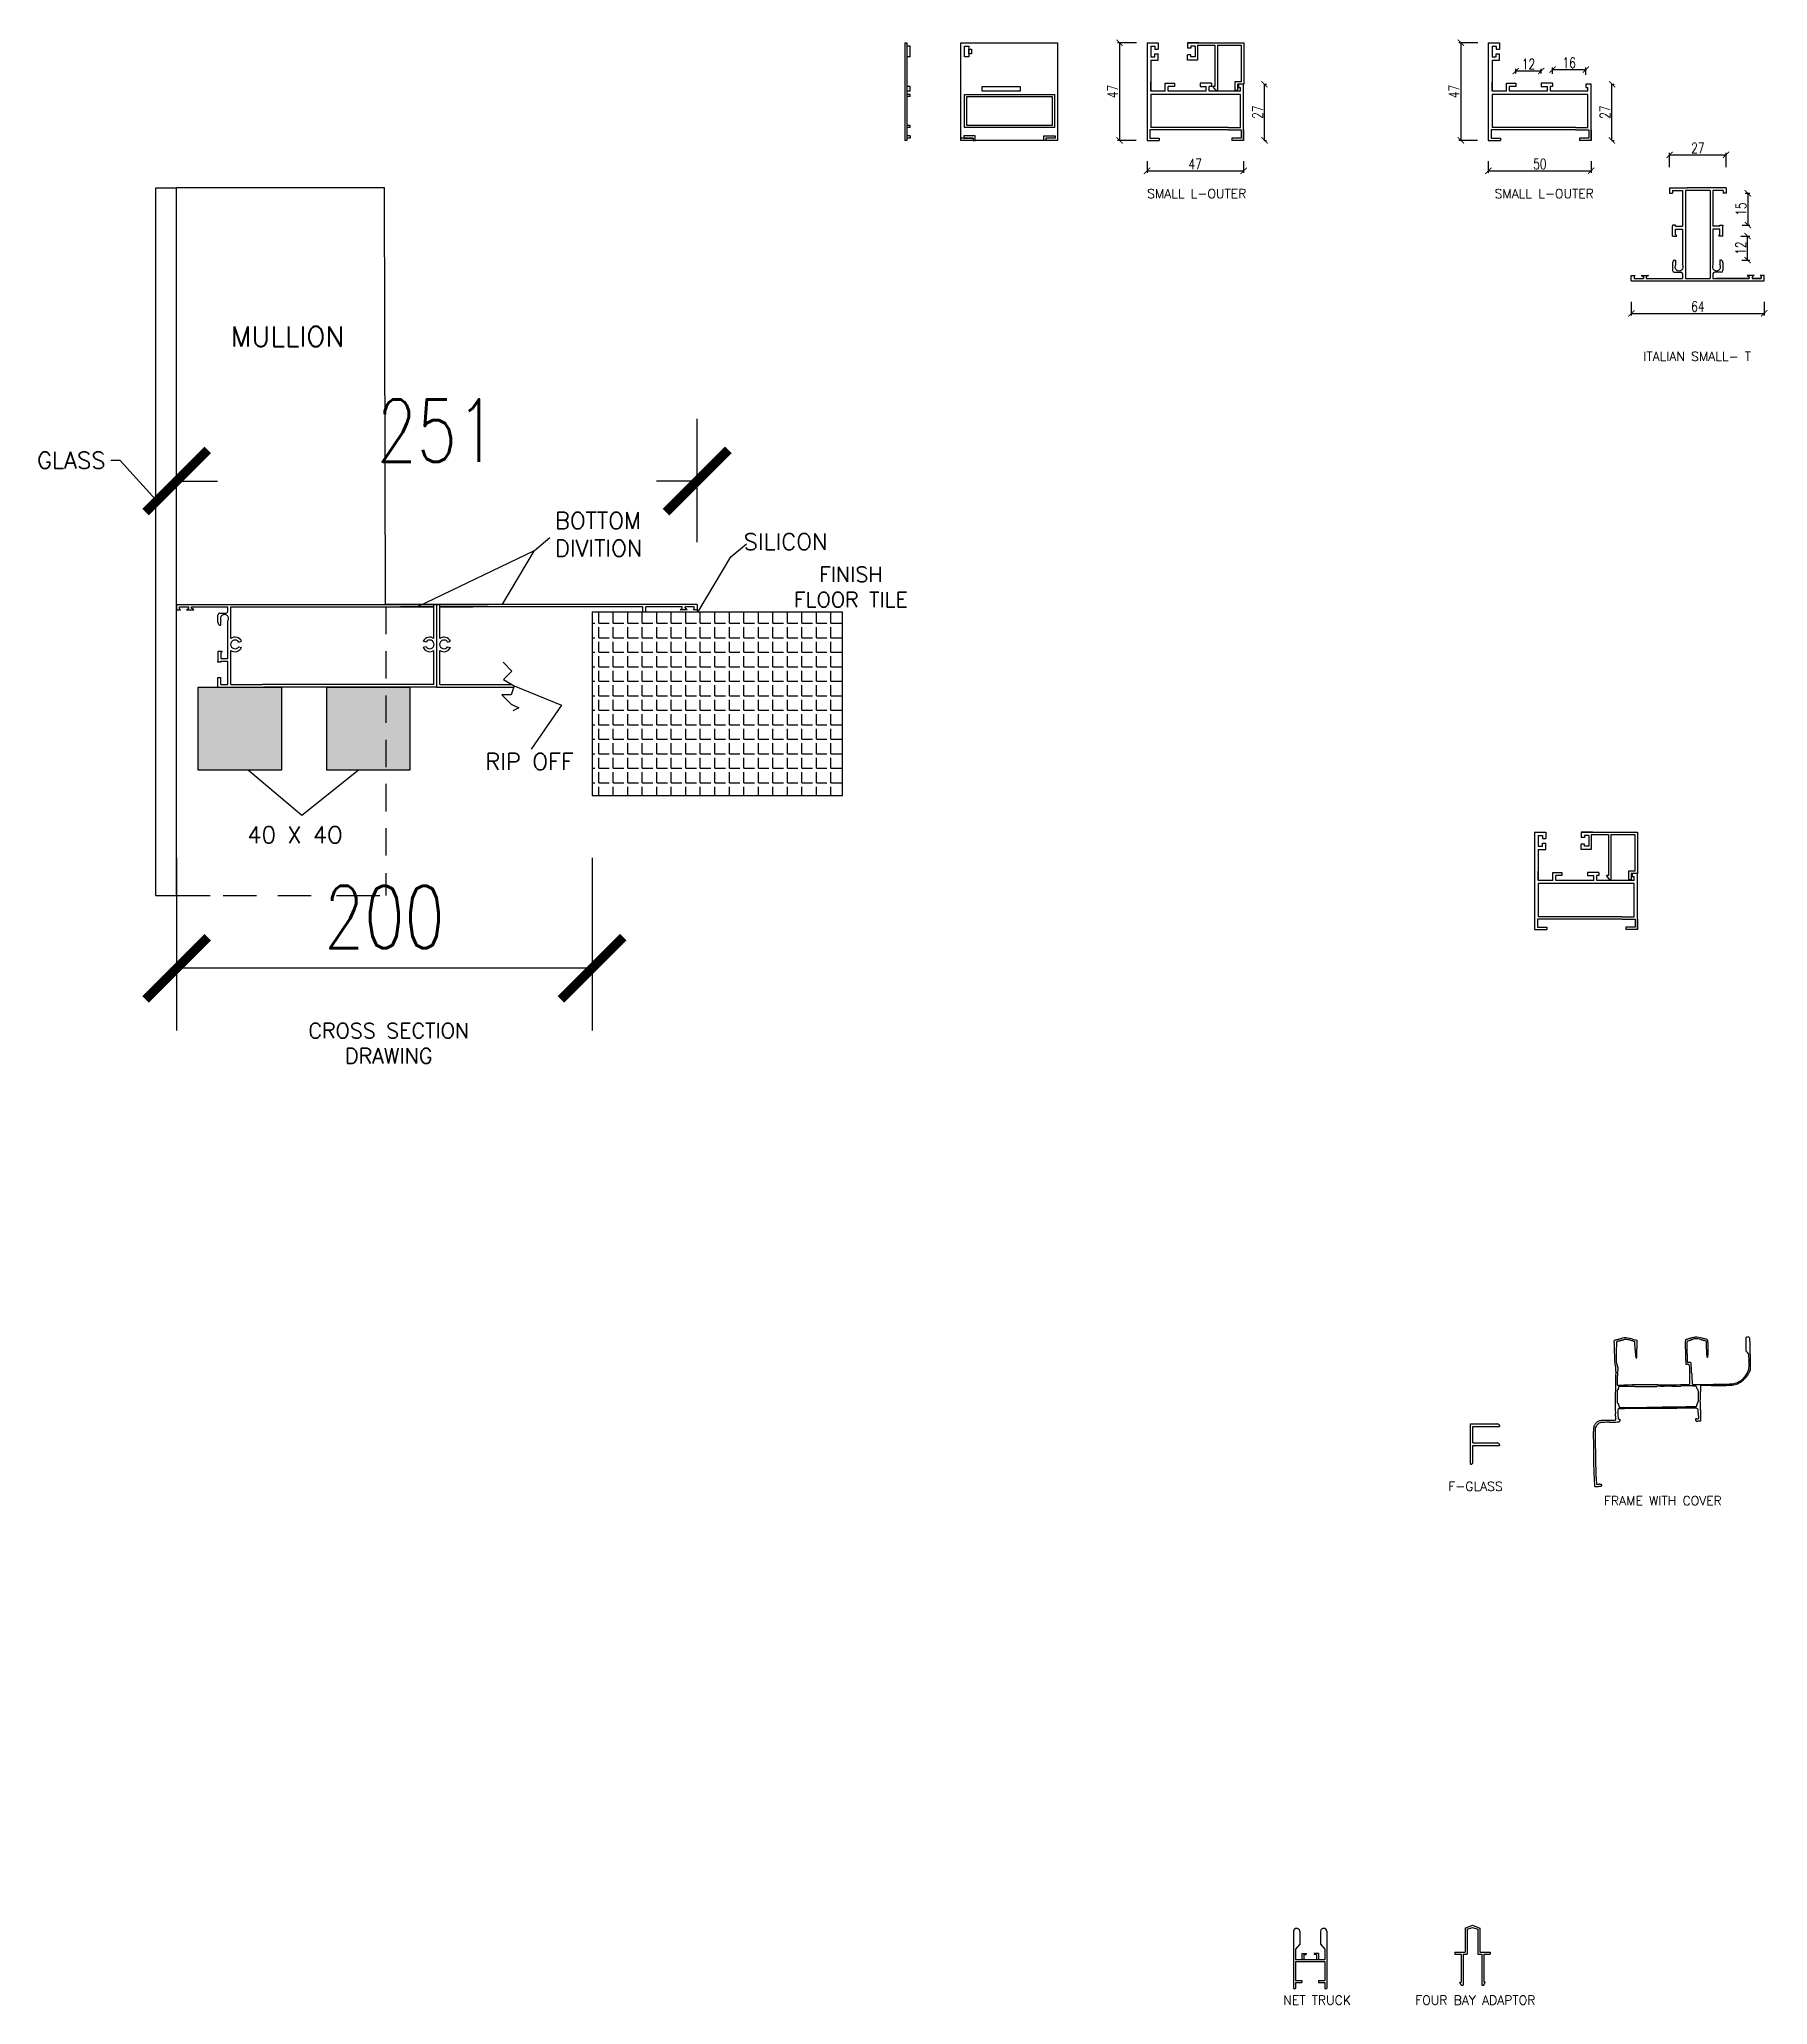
# Model space of a CAD drawing. Header units: millimetres. Extents: x -27371 to -844, y 11365 to 35579.
# Drawn here: x -4712 to -3880, y 13877 to 14824 of the extents above; entities that cross this region are included whole.
import ezdxf

# ---------------------------------------------------------------- set-up
doc = ezdxf.new("R2010")
doc.units = ezdxf.units.MM
doc.layers.get('Defpoints').update_dxf_attribs({"color": 140})
doc.styles.add('Annotative', font='romans.shx')
doc.styles.add('Arch-Dim', font='romans.shx', dxfattribs={"width": 0.75})
doc.dimstyles.new('Annotative-UK', dxfattribs={"dimscale": 0, "dimtxt": 2.5, "dimasz": 1.5, "dimexe": 1.5, "dimexo": 1.5, "dimgap": 0.8, "dimtad": 1, "dimdec": 0, "dimdsep": 46, "dimtxsty": 'Arch-Dim', "dimblk": 'ARCHTICK', "dimcen": 2.5, "dimadec": 1, "dimazin": 2, "dimtfac": 1, "dimtdec": 0, "dimtix": 1, "dimtmove": 2, "dimatfit": 3, "dimfxl": 1, "dimtolj": 1, "dimtzin": 0, "dimarcsym": 0})
pattern_1 = [(0, (0, 0), (0, 6.985), [5.08, -1.905]), (90, (0, 0), (-6.985, 4e-16), [5.08, -1.905])]

msp = doc.modelspace()

# ---------------------------------------------------------------- texts
at = {"attachment_point": 1, "style": 'Annotative'}
for s, insert, char_height, width in [('\\pxqc;SMALL L-OUTER', (-4192.49, 14751.89), 4.3687, 75.8459), ('\\pxqc;SMALL L-OUTER', (-4025.18, 14751.89), 4.3687, 75.8459), ('MULLION', (-4619.66, 14685.76), 9.661, 26.8254), ('ITALIAN SMALL- T', (-3939.54, 14673.5), 4.3687, 72.623), ('GLASS', (-4712.84, 14625.27), 7.995, 22.1991), ('BOTTOM DIVITION', (-4463.55, 14596.21), 7.9948, 11.1331), ('SILICON', (-4372.71, 14586.08), 7.995, 11.1331), ('\\pxqc;FINISH FLOOR TILE', (-4356.67, 14569.96), 7.2852, 71.193), ('RIP OFF', (-4497.04, 14480.16), 7.995, 49.1997), ('40 X 4O', (-4611.62, 14444.87), 7.995, 66.1539), ('\\pxqc;CROSS SECTION DRAWING', (-4589.7, 14350.2), 7.2852, 92.3195), ('F-GLASS', (-4033.5, 14129.29), 4.369, 80.0299), ('FRAME WITH COVER', (-3958.49, 14122.32), 4.3687, 80.0299), ('NET TRUCK', (-4112.88, 13881.77), 4.369, 80.0299), ('FOUR BAY ADAPTOR', (-4049.38, 13881.77), 4.3687, 80.0299)]:
    msp.add_mtext(s, dxfattribs=dict(at, insert=insert, char_height=char_height, width=width))

# ---------------------------------------------------------------- blocks, each defined once
blk = doc.blocks.new('_ArchTick')
at = {"color": 0, "linetype": 'ByBlock', "const_width": 0.15}
blk.add_lwpolyline([(-0.5, -0.5), (0.5, 0.5)], dxfattribs=at)
blk = doc.blocks.new('*D7')
at = {"color": 0, "lineweight": -2, "transparency": 16777216}
for p, q in [((-4645.69, 14429.79), (-4645.69, 14346.58)), ((-4445.69, 14429.79), (-4445.69, 14346.58)), ((-4445.69, 14376.58), (-4645.69, 14376.58))]:
    blk.add_line(p, q, dxfattribs=at)
at = {"layer": 'Defpoints', "color": 0, "transparency": 16777216}
for p in [(-4645.69, 14459.79), (-4445.69, 14459.79), (-4645.69, 14376.58)]:
    blk.add_point(p, dxfattribs=at)
at = {"color": 0, "lineweight": -2, "transparency": 16777216, "xscale": 30, "yscale": 30, "zscale": 30, "rotation": 180}
blk.add_blockref('_ArchTick', (-4645.69, 14376.58), dxfattribs=at)
at = {"color": 0, "lineweight": -2, "transparency": 16777216, "xscale": 30, "yscale": 30, "zscale": 30}
blk.add_blockref('_ArchTick', (-4445.69, 14376.58), dxfattribs=at)
at = {"color": 0, "transparency": 16777216, "insert": (-4545.69, 14401.27), "char_height": 30, "attachment_point": 5, "style": 'Arch-Dim'}
blk.add_mtext('\\A1;200', dxfattribs=at)
blk = doc.blocks.new('*D8')
at = {"color": 0, "lineweight": -2, "transparency": 16777216}
for p, q in [((-4645.69, 14581.87), (-4645.69, 14641.29)), ((-4395.09, 14581.87), (-4395.09, 14641.29)), ((-4645.69, 14611.29), (-4626.1, 14611.29)), ((-4395.09, 14611.29), (-4414.67, 14611.29))]:
    blk.add_line(p, q, dxfattribs=at)
at = {"layer": 'Defpoints', "color": 0, "transparency": 16777216}
for p in [(-4645.69, 14611.29), (-4645.69, 14551.87), (-4395.09, 14551.87)]:
    blk.add_point(p, dxfattribs=at)
at = {"color": 0, "lineweight": -2, "transparency": 16777216, "xscale": 30, "yscale": 30, "zscale": 30, "rotation": 180}
blk.add_blockref('_ArchTick', (-4645.69, 14611.29), dxfattribs=at)
at = {"color": 0, "lineweight": -2, "transparency": 16777216, "xscale": 30, "yscale": 30, "zscale": 30}
blk.add_blockref('_ArchTick', (-4395.09, 14611.29), dxfattribs=at)
at = {"color": 0, "transparency": 16777216, "insert": (-4520.39, 14635.59), "char_height": 30, "attachment_point": 5, "style": 'Arch-Dim'}
blk.add_mtext('\\A1;251', dxfattribs=at)
blk = doc.blocks.new('*D89')
at = {"color": 0, "lineweight": -2, "ltscale": 1.3, "transparency": 16777216}
for p, q in [((-4183.58, 14822.38), (-4192.7, 14822.38)), ((-4191.7, 14822.38), (-4191.7, 14775.38)), ((-4183.75, 14775.38), (-4192.7, 14775.38))]:
    blk.add_line(p, q, dxfattribs=at)
at = {"layer": 'Defpoints', "color": 0, "ltscale": 1.3, "transparency": 16777216}
for p in [(-4173.58, 14822.38), (-4191.7, 14775.38), (-4173.75, 14775.38)]:
    blk.add_point(p, dxfattribs=at)
at = {"color": 0, "lineweight": -2, "ltscale": 1.3, "transparency": 16777216, "xscale": 3, "yscale": 3, "zscale": 3}
for p, rotation in [((-4191.7, 14822.38), 90), ((-4191.7, 14775.38), 270)]:
    blk.add_blockref('_ArchTick', p, dxfattribs=dict(at, rotation=rotation))
at = {"color": 0, "ltscale": 1.3, "transparency": 16777216, "insert": (-4195, 14798.88), "char_height": 5, "attachment_point": 5, "rotation": 90, "style": 'Arch-Dim'}
blk.add_mtext('\\A1;47', dxfattribs=at)
blk = doc.blocks.new('*D90')
at = {"color": 0, "lineweight": -2, "ltscale": 1.3, "transparency": 16777216}
for p, q in [((-4121.94, 14802.38), (-4120.94, 14802.38)), ((-4121.94, 14775.38), (-4121.94, 14802.38)), ((-4121.94, 14775.38), (-4120.94, 14775.38))]:
    blk.add_line(p, q, dxfattribs=at)
at = {"layer": 'Defpoints', "color": 0, "ltscale": 1.3, "transparency": 16777216}
for p in [(-4131.94, 14802.38), (-4121.94, 14802.38), (-4131.94, 14775.38)]:
    blk.add_point(p, dxfattribs=at)
at = {"color": 0, "lineweight": -2, "ltscale": 1.3, "transparency": 16777216, "xscale": 3, "yscale": 3, "zscale": 3}
for p, rotation in [((-4121.94, 14802.38), 90), ((-4121.94, 14775.38), 270)]:
    blk.add_blockref('_ArchTick', p, dxfattribs=dict(at, rotation=rotation))
at = {"color": 0, "ltscale": 1.3, "transparency": 16777216, "insert": (-4125.24, 14788.88), "char_height": 5, "attachment_point": 5, "rotation": 90, "style": 'Arch-Dim'}
blk.add_mtext('\\A1;27', dxfattribs=at)
blk = doc.blocks.new('*D88')
at = {"color": 0, "lineweight": -2, "ltscale": 1.3, "transparency": 16777216}
for p, q in [((-4178.49, 14765.38), (-4178.49, 14759.69)), ((-4178.49, 14760.69), (-4131.99, 14760.69)), ((-4131.99, 14765.38), (-4131.99, 14759.69))]:
    blk.add_line(p, q, dxfattribs=at)
at = {"layer": 'Defpoints', "color": 0, "ltscale": 1.3, "transparency": 16777216}
for p in [(-4178.49, 14775.38), (-4131.99, 14775.38), (-4131.99, 14760.69)]:
    blk.add_point(p, dxfattribs=at)
at = {"color": 0, "lineweight": -2, "ltscale": 1.3, "transparency": 16777216, "xscale": 3, "yscale": 3, "zscale": 3, "rotation": 180}
blk.add_blockref('_ArchTick', (-4178.49, 14760.69), dxfattribs=at)
at = {"color": 0, "lineweight": -2, "ltscale": 1.3, "transparency": 16777216, "xscale": 3, "yscale": 3, "zscale": 3}
blk.add_blockref('_ArchTick', (-4131.99, 14760.69), dxfattribs=at)
at = {"color": 0, "ltscale": 1.3, "transparency": 16777216, "insert": (-4155.24, 14763.99), "char_height": 5, "attachment_point": 5, "style": 'Arch-Dim'}
blk.add_mtext('\\A1;47', dxfattribs=at)
blk = doc.blocks.new('BEADING')
at = {"color": 5}
for p, q in [((-22.8, 23), (4.2, 23)), ((-17.4, 23), (-22.8, 23)), ((-22.8, 23), (-22.8, 20.4)), ((-21.2, 20.4), (-22.8, 20.4)), ((-19.2, 21.4), (-21.2, 21.4)), ((-21.2, 21.4), (-21.2, 20.4)), ((-19.2, 21.4), (-19.2, 16.16)), ((-19.2, 21.4), (-19.2, 16.16)), ((-18, 21.8), (-9.7, 21.8)), ((-18, 21.8), (-18, 14.56)), ((-9.7, 21.8), (-9.7, 2)), ((-8.5, 21.8), (3, 21.8)), ((-8.5, 21.8), (-8.5, 0)), ((3, 21.8), (3, 4.2)), ((4.2, 23), (4.2, 3)), ((-21.2, 17.16), (-22.8, 17.16)), ((-22.8, 14.56), (-22.8, 17.16)), ((-18, 14.56), (-22.8, 14.56)), ((-21.2, 16.16), (-21.2, 17.16)), ((-19.2, 16.16), (-21.2, 16.16)), ((-9.7, 2), (-10.7, 2)), ((-9.1, 0), (-10.7, 2)), ((-8.5, 0), (-9.1, 0)), ((3, 4.2), (0, 4.2)), ((0, 4.2), (0, 0)), ((1.2, 0), (0, 0)), ((4.2, 3), (1.2, 3)), ((1.2, 3), (1.2, 0))]:
    blk.add_line(p, q, dxfattribs=at)
blk = doc.blocks.new('*D79')
at = {"color": 0, "lineweight": -2, "ltscale": 1.3, "transparency": 16777216}
for p, q in [((-4019.27, 14822.38), (-4028.39, 14822.38)), ((-4027.39, 14822.38), (-4027.39, 14775.38)), ((-4019.44, 14775.38), (-4028.39, 14775.38))]:
    blk.add_line(p, q, dxfattribs=at)
at = {"layer": 'Defpoints', "color": 0, "ltscale": 1.3, "transparency": 16777216}
for p in [(-4009.27, 14822.38), (-4027.39, 14775.38), (-4009.44, 14775.38)]:
    blk.add_point(p, dxfattribs=at)
at = {"color": 0, "lineweight": -2, "ltscale": 1.3, "transparency": 16777216, "xscale": 3, "yscale": 3, "zscale": 3}
for p, rotation in [((-4027.39, 14822.38), 90), ((-4027.39, 14775.38), 270)]:
    blk.add_blockref('_ArchTick', p, dxfattribs=dict(at, rotation=rotation))
at = {"color": 0, "ltscale": 1.3, "transparency": 16777216, "insert": (-4030.69, 14798.88), "char_height": 5, "attachment_point": 5, "rotation": 90, "style": 'Arch-Dim'}
blk.add_mtext('\\A1;47', dxfattribs=at)
blk = doc.blocks.new('*D80')
at = {"color": 0, "lineweight": -2, "ltscale": 1.3, "transparency": 16777216}
for p, q in [((-3954.63, 14802.38), (-3953.63, 14802.38)), ((-3954.63, 14775.38), (-3954.63, 14802.38)), ((-3954.63, 14775.38), (-3953.63, 14775.38))]:
    blk.add_line(p, q, dxfattribs=at)
at = {"layer": 'Defpoints', "color": 0, "ltscale": 1.3, "transparency": 16777216}
for p in [(-3964.63, 14802.38), (-3954.63, 14802.38), (-3964.63, 14775.38)]:
    blk.add_point(p, dxfattribs=at)
at = {"color": 0, "lineweight": -2, "ltscale": 1.3, "transparency": 16777216, "xscale": 3, "yscale": 3, "zscale": 3}
for p, rotation in [((-3954.63, 14802.38), 90), ((-3954.63, 14775.38), 270)]:
    blk.add_blockref('_ArchTick', p, dxfattribs=dict(at, rotation=rotation))
at = {"color": 0, "ltscale": 1.3, "transparency": 16777216, "insert": (-3957.93, 14788.88), "char_height": 5, "attachment_point": 5, "rotation": 90, "style": 'Arch-Dim'}
blk.add_mtext('\\A1;27', dxfattribs=at)
blk = doc.blocks.new('*D81')
at = {"color": 0, "lineweight": -2, "ltscale": 1.3, "transparency": 16777216}
for p, q in [((-4014.19, 14765.38), (-4014.19, 14759.69)), ((-4014.19, 14760.69), (-3964.69, 14760.69)), ((-3964.69, 14765.38), (-3964.69, 14759.69))]:
    blk.add_line(p, q, dxfattribs=at)
at = {"layer": 'Defpoints', "color": 0, "ltscale": 1.3, "transparency": 16777216}
for p in [(-4014.19, 14775.38), (-3964.69, 14775.38), (-3964.69, 14760.69)]:
    blk.add_point(p, dxfattribs=at)
at = {"color": 0, "lineweight": -2, "ltscale": 1.3, "transparency": 16777216, "xscale": 3, "yscale": 3, "zscale": 3, "rotation": 180}
blk.add_blockref('_ArchTick', (-4014.19, 14760.69), dxfattribs=at)
at = {"color": 0, "lineweight": -2, "ltscale": 1.3, "transparency": 16777216, "xscale": 3, "yscale": 3, "zscale": 3}
blk.add_blockref('_ArchTick', (-3964.69, 14760.69), dxfattribs=at)
at = {"color": 0, "ltscale": 1.3, "transparency": 16777216, "insert": (-3989.44, 14763.99), "char_height": 5, "attachment_point": 5, "style": 'Arch-Dim'}
blk.add_mtext('\\A1;50', dxfattribs=at)
blk = doc.blocks.new('*D82')
at = {"color": 0, "lineweight": -2, "ltscale": 1.3, "transparency": 16777216}
for p, q in [((-3945.33, 14697.67), (-3945.33, 14691.03)), ((-3945.33, 14692.03), (-3881.33, 14692.03)), ((-3881.33, 14697.67), (-3881.33, 14691.03))]:
    blk.add_line(p, q, dxfattribs=at)
at = {"layer": 'Defpoints', "color": 0, "ltscale": 1.3, "transparency": 16777216}
for p in [(-3945.33, 14707.67), (-3881.33, 14707.67), (-3881.33, 14692.03)]:
    blk.add_point(p, dxfattribs=at)
at = {"color": 0, "lineweight": -2, "ltscale": 1.3, "transparency": 16777216, "xscale": 3, "yscale": 3, "zscale": 3, "rotation": 180}
blk.add_blockref('_ArchTick', (-3945.33, 14692.03), dxfattribs=at)
at = {"color": 0, "lineweight": -2, "ltscale": 1.3, "transparency": 16777216, "xscale": 3, "yscale": 3, "zscale": 3}
blk.add_blockref('_ArchTick', (-3881.33, 14692.03), dxfattribs=at)
at = {"color": 0, "ltscale": 1.3, "transparency": 16777216, "insert": (-3913.33, 14695.33), "char_height": 5, "attachment_point": 5, "style": 'Arch-Dim'}
blk.add_mtext('\\A1;64', dxfattribs=at)
blk = doc.blocks.new('*D83')
at = {"color": 0, "lineweight": -2, "ltscale": 1.3, "transparency": 16777216}
for p, q in [((-3926.93, 14762.47), (-3926.93, 14769.39)), ((-3926.93, 14768.39), (-3899.73, 14768.39)), ((-3899.73, 14762.47), (-3899.73, 14769.39))]:
    blk.add_line(p, q, dxfattribs=at)
at = {"layer": 'Defpoints', "color": 0, "ltscale": 1.3, "transparency": 16777216}
for p in [(-3899.73, 14768.39), (-3926.93, 14752.47), (-3899.73, 14752.47)]:
    blk.add_point(p, dxfattribs=at)
at = {"color": 0, "lineweight": -2, "ltscale": 1.3, "transparency": 16777216, "xscale": 3, "yscale": 3, "zscale": 3, "rotation": 180}
blk.add_blockref('_ArchTick', (-3926.93, 14768.39), dxfattribs=at)
at = {"color": 0, "lineweight": -2, "ltscale": 1.3, "transparency": 16777216, "xscale": 3, "yscale": 3, "zscale": 3}
blk.add_blockref('_ArchTick', (-3899.73, 14768.39), dxfattribs=at)
at = {"color": 0, "ltscale": 1.3, "transparency": 16777216, "insert": (-3913.33, 14771.69), "char_height": 5, "attachment_point": 5, "style": 'Arch-Dim'}
blk.add_mtext('\\A1;27', dxfattribs=at)
blk = doc.blocks.new('*D84')
at = {"color": 0, "lineweight": -2, "ltscale": 1.3, "transparency": 16777216}
for p, q in [((-4000.97, 14807.52), (-4000.97, 14809.79)), ((-4000.97, 14808.79), (-3988.67, 14808.79)), ((-3988.67, 14807.52), (-3988.67, 14809.79))]:
    blk.add_line(p, q, dxfattribs=at)
at = {"layer": 'Defpoints', "color": 0, "ltscale": 1.3, "transparency": 16777216}
for p in [(-3988.67, 14808.79), (-4000.97, 14797.52), (-3988.67, 14797.52)]:
    blk.add_point(p, dxfattribs=at)
at = {"color": 0, "lineweight": -2, "ltscale": 1.3, "transparency": 16777216, "xscale": 3, "yscale": 3, "zscale": 3, "rotation": 180}
blk.add_blockref('_ArchTick', (-4000.97, 14808.79), dxfattribs=at)
at = {"color": 0, "lineweight": -2, "ltscale": 1.3, "transparency": 16777216, "xscale": 3, "yscale": 3, "zscale": 3}
blk.add_blockref('_ArchTick', (-3988.67, 14808.79), dxfattribs=at)
at = {"color": 0, "ltscale": 1.3, "transparency": 16777216, "insert": (-3994.82, 14812.09), "char_height": 5, "attachment_point": 5, "style": 'Arch-Dim'}
blk.add_mtext('\\A1;12', dxfattribs=at)
blk = doc.blocks.new('*D85')
at = {"color": 0, "lineweight": -2, "ltscale": 1.3, "transparency": 16777216}
for p, q in [((-3892.63, 14729.27), (-3888.34, 14729.27)), ((-3889.34, 14717.67), (-3889.34, 14729.27)), ((-3892.09, 14717.67), (-3888.34, 14717.67))]:
    blk.add_line(p, q, dxfattribs=at)
at = {"layer": 'Defpoints', "color": 0, "ltscale": 1.3, "transparency": 16777216}
for p in [(-3902.63, 14729.27), (-3889.34, 14729.27), (-3902.09, 14717.67)]:
    blk.add_point(p, dxfattribs=at)
at = {"color": 0, "lineweight": -2, "ltscale": 1.3, "transparency": 16777216, "xscale": 3, "yscale": 3, "zscale": 3}
for p, rotation in [((-3889.34, 14729.27), 90), ((-3889.34, 14717.67), 270)]:
    blk.add_blockref('_ArchTick', p, dxfattribs=dict(at, rotation=rotation))
at = {"color": 0, "ltscale": 1.3, "transparency": 16777216, "insert": (-3892.64, 14723.47), "char_height": 5, "attachment_point": 5, "rotation": 90, "style": 'Arch-Dim'}
blk.add_mtext('\\A1;12', dxfattribs=at)
blk = doc.blocks.new('*D86')
at = {"color": 0, "lineweight": -2, "ltscale": 1.3, "transparency": 16777216}
for p, q in [((-3983.21, 14807.42), (-3983.21, 14810.42)), ((-3983.21, 14809.42), (-3967.15, 14809.42)), ((-3967.15, 14806.92), (-3967.15, 14810.42))]:
    blk.add_line(p, q, dxfattribs=at)
at = {"layer": 'Defpoints', "color": 0, "ltscale": 1.3, "transparency": 16777216}
for p in [(-3967.15, 14809.42), (-3983.21, 14797.42), (-3967.15, 14796.92)]:
    blk.add_point(p, dxfattribs=at)
at = {"color": 0, "lineweight": -2, "ltscale": 1.3, "transparency": 16777216, "xscale": 3, "yscale": 3, "zscale": 3, "rotation": 180}
blk.add_blockref('_ArchTick', (-3983.21, 14809.42), dxfattribs=at)
at = {"color": 0, "lineweight": -2, "ltscale": 1.3, "transparency": 16777216, "xscale": 3, "yscale": 3, "zscale": 3}
blk.add_blockref('_ArchTick', (-3967.15, 14809.42), dxfattribs=at)
at = {"color": 0, "ltscale": 1.3, "transparency": 16777216, "insert": (-3975.18, 14812.72), "char_height": 5, "attachment_point": 5, "style": 'Arch-Dim'}
blk.add_mtext('\\A1;16', dxfattribs=at)
blk = doc.blocks.new('*D87')
at = {"color": 0, "lineweight": -2, "ltscale": 1.3, "transparency": 16777216}
for p, q in [((-3890.44, 14749.87), (-3888.19, 14749.87)), ((-3889.19, 14749.87), (-3889.19, 14734.57)), ((-3891.94, 14734.57), (-3888.19, 14734.57))]:
    blk.add_line(p, q, dxfattribs=at)
at = {"layer": 'Defpoints', "color": 0, "ltscale": 1.3, "transparency": 16777216}
for p in [(-3900.44, 14749.87), (-3901.94, 14734.57), (-3889.19, 14734.57)]:
    blk.add_point(p, dxfattribs=at)
at = {"color": 0, "lineweight": -2, "ltscale": 1.3, "transparency": 16777216, "xscale": 3, "yscale": 3, "zscale": 3}
for p, rotation in [((-3889.19, 14749.87), 90), ((-3889.19, 14734.57), 270)]:
    blk.add_blockref('_ArchTick', p, dxfattribs=dict(at, rotation=rotation))
at = {"color": 0, "ltscale": 1.3, "transparency": 16777216, "insert": (-3892.49, 14742.22), "char_height": 5, "attachment_point": 5, "rotation": 90, "style": 'Arch-Dim'}
blk.add_mtext('\\A1;15', dxfattribs=at)

# ---------------------------------------------------------------- dimensions: what is measured, and where the dimension line sits
at = {"ltscale": 1.3}
for base, p1, p2, picture, middle in [((-4191.7, 14775.38), (-4173.58, 14822.38), (-4173.75, 14775.38), '*D89', (-4195, 14798.88)), ((-4027.39, 14775.38), (-4009.27, 14822.38), (-4009.44, 14775.38), '*D79', (-4030.69, 14798.88)), ((-4121.94, 14802.38), (-4131.94, 14775.38), (-4131.94, 14802.38), '*D90', (-4125.24, 14788.88)), ((-3954.63, 14802.38), (-3964.63, 14775.38), (-3964.63, 14802.38), '*D80', (-3957.93, 14788.88)), ((-3889.19, 14734.57), (-3900.44, 14749.87), (-3901.94, 14734.57), '*D87', (-3892.49, 14742.22)), ((-3889.34, 14729.27), (-3902.09, 14717.67), (-3902.63, 14729.27), '*D85', (-3892.64, 14723.47))]:
    dim = msp.add_linear_dim(base=base, p1=p1, p2=p2, angle=90, dimstyle='Annotative-UK', override={"dimtxt": 5, "dimasz": 3, "dimexe": 1, "dimexo": 10, "dimzin": 3}, dxfattribs=at)
    dim.commit()
    dim.dimension.update_dxf_attribs({"geometry": picture, "text_midpoint": middle})
for base, p1, p2, picture, middle in [((-3988.67, 14808.79), (-4000.97, 14797.52), (-3988.67, 14797.52), '*D84', (-3994.82, 14812.09)), ((-3967.15, 14809.42), (-3983.21, 14797.42), (-3967.15, 14796.92), '*D86', (-3975.18, 14812.72)), ((-4131.99293928, 14760.68700266), (-4178.49293928, 14775.38261107), (-4131.99293928, 14775.38261107), '*D88', (-4155.24293928, 14763.98700266)), ((-3964.68501787, 14760.68700266), (-4014.18501787, 14775.38261107), (-3964.68501787, 14775.38261107), '*D81', (-3989.43501787, 14763.98700266)), ((-3899.73, 14768.39), (-3926.93, 14752.47), (-3899.73, 14752.47), '*D83', (-3913.33, 14771.69)), ((-3881.33, 14692.03), (-3945.33, 14707.67), (-3881.33, 14707.67), '*D82', (-3913.33, 14695.33))]:
    dim = msp.add_linear_dim(base=base, p1=p1, p2=p2, dimstyle='Annotative-UK', override={"dimtxt": 5, "dimasz": 3, "dimexe": 1, "dimexo": 10, "dimzin": 3}, dxfattribs=at)
    dim.commit()
    dim.dimension.update_dxf_attribs({"geometry": picture, "text_midpoint": middle})
for base, p1, p2, picture, middle in [((-4645.69, 14611.29), (-4395.09, 14551.87), (-4645.69, 14551.87), '*D8', (-4520.39, 14635.59)), ((-4645.69, 14376.58), (-4445.69, 14459.79), (-4645.69, 14459.79), '*D7', (-4545.69, 14401.27))]:
    dim = msp.add_linear_dim(base=base, p1=p1, p2=p2, dimstyle='Annotative-UK', override={"dimtxt": 0.3, "dimasz": 0.3, "dimexe": 0.3, "dimexo": 0.3, "dimzin": 3})
    dim.commit()
    dim.dimension.update_dxf_attribs({"geometry": picture, "text_midpoint": middle, "dimtype": 160})

# ---------------------------------------------------------------- hatches: boundary and pattern name
h = msp.add_hatch()
h.set_pattern_fill('ANGLE', color=1)
h.set_pattern_definition(pattern_1)
h.paths.add_polyline_path([(-4445.69, 14459.79), (-4325.07, 14459.79), (-4325.07, 14548.25), (-4445.69, 14548.25)])
h = msp.add_hatch()
h.set_pattern_fill('ANGLE', color=1)
h.set_pattern_definition(pattern_1)
h.paths.add_polyline_path([(-4395.09, 14549.27), (-4395.09, 14548.25), (-4394.05, 14548.25)])
h = msp.add_hatch(color=1)
h.dxf.hatch_style = 1
h.paths.add_polyline_path([(-4635.26, 14472.07), (-4595.26, 14472.07), (-4595.26, 14512.07), (-4635.26, 14512.07)])
h.paths.add_polyline_path([(-4573.37, 14472.07), (-4533.37, 14472.07), (-4533.37, 14512.07), (-4573.37, 14512.07)])

# ---------------------------------------------------------------- linework, layer by layer
at = {"ltscale": 1.3}
for p, q in [((-4295.14, 14822.38), (-4295.14, 14775.38)), ((-4295.14, 14822.38), (-4294.14, 14822.38)), ((-4294.14, 14822.38), (-4294.14, 14775.38)), ((-4292.6, 14820.78), (-4294.14, 14820.78)), ((-4292.6, 14815.55), (-4294.14, 14815.55)), ((-4292.6, 14815.55), (-4292.6, 14820.78)), ((-4292.6, 14801.38), (-4294.14, 14801.38)), ((-4292.6, 14799.02), (-4294.14, 14799.02)), ((-4292.6, 14797.52), (-4294.14, 14797.52)), ((-4292.6, 14796.52), (-4294.14, 14796.52)), ((-4292.6, 14799.02), (-4292.6, 14801.38)), ((-4292.6, 14796.52), (-4292.6, 14797.52)), ((-4292.6, 14782.58), (-4294.14, 14782.58)), ((-4292.6, 14781.58), (-4294.14, 14781.58)), ((-4292.6, 14777.48), (-4294.14, 14777.48)), ((-4292.6, 14781.58), (-4292.6, 14782.58)), ((-4292.6, 14777.48), (-4292.6, 14776.48)), ((-4294.14, 14775.38), (-4295.14, 14775.38)), ((-4292.6, 14776.48), (-4294.14, 14776.48)), ((-4262.2, 14776.48), (-4268.1, 14776.48)), ((-4262.2, 14775.38), (-4268.1, 14775.38))]:
    msp.add_line(p, q, dxfattribs=at)
for p, q in [((-4178.49, 14822.38), (-4178.49, 14775.38)), ((-4178.49, 14822.38), (-4173.09, 14822.38)), ((-4176.69, 14820.78), (-4176.69, 14815.55)), ((-4176.69, 14820.78), (-4174.69, 14820.78)), ((-4176.69, 14820.78), (-4176.69, 14815.55)), ((-4176.69, 14815.55), (-4174.69, 14815.55)), ((-4174.69, 14820.78), (-4174.69, 14819.28)), ((-4174.69, 14819.28), (-4173.09, 14819.28)), ((-4174.69, 14817.05), (-4173.09, 14817.05)), ((-4174.69, 14815.55), (-4174.69, 14817.05)), ((-4173.09, 14822.38), (-4173.09, 14819.28)), ((-4173.09, 14813.95), (-4173.09, 14817.05)), ((-4014.19, 14822.38), (-4014.19, 14775.38)), ((-4014.19, 14822.38), (-4008.79, 14822.38)), ((-4012.39, 14820.78), (-4012.39, 14815.55)), ((-4012.39, 14820.78), (-4010.39, 14820.78)), ((-4012.39, 14820.78), (-4012.39, 14815.55)), ((-4012.39, 14815.55), (-4010.39, 14815.55)), ((-4010.39, 14820.78), (-4010.39, 14819.28)), ((-4010.39, 14819.28), (-4008.79, 14819.28)), ((-4010.39, 14817.05), (-4008.79, 14817.05)), ((-4010.39, 14815.55), (-4010.39, 14817.05)), ((-4008.79, 14822.38), (-4008.79, 14819.28)), ((-4008.79, 14813.95), (-4008.79, 14817.05)), ((-4176.69, 14813.95), (-4176.69, 14799.02)), ((-4176.69, 14813.95), (-4173.09, 14813.95)), ((-4012.39, 14813.95), (-4012.39, 14799.02)), ((-4012.39, 14813.95), (-4008.79, 14813.95)), ((-4176.69, 14799.02), (-4176.69, 14803.58)), ((-4176.69, 14802.08), (-4176.69, 14799.02)), ((-4169.75, 14799.02), (-4176.69, 14799.02)), ((-4173.09, 14799.02), (-4176.69, 14799.02)), ((-4176.69, 14797.52), (-4176.69, 14781.58)), ((-4133.49, 14797.52), (-4176.69, 14797.52)), ((-4169.75, 14802.88), (-4165.28, 14802.88)), ((-4169.75, 14801.38), (-4169.75, 14802.88)), ((-4169.75, 14799.02), (-4169.75, 14801.38)), ((-4168.25, 14799.02), (-4168.25, 14801.38)), ((-4165.28, 14801.38), (-4168.25, 14801.38)), ((-4150.02, 14799.02), (-4168.25, 14799.02)), ((-4150.02, 14799.02), (-4166.1, 14799.02)), ((-4165.28, 14802.88), (-4165.28, 14801.38)), ((-4147.52, 14802.88), (-4152.98, 14802.88)), ((-4152.98, 14802.88), (-4152.98, 14801.38)), ((-4152.98, 14801.38), (-4150.02, 14801.38)), ((-4150.02, 14799.02), (-4150.02, 14801.38)), ((-4148.52, 14799.02), (-4148.52, 14801.38)), ((-4147.52, 14801.38), (-4148.52, 14801.38)), ((-4133.49, 14799.02), (-4148.52, 14799.02)), ((-4147.52, 14802.88), (-4147.52, 14801.38)), ((-4131.99, 14802.38), (-4134.46, 14802.38)), ((-4134.46, 14802.38), (-4134.46, 14800.88)), ((-4134.46, 14800.88), (-4133.49, 14800.88)), ((-4133.49, 14799.02), (-4133.49, 14800.88)), ((-4133.49, 14799.02), (-4133.49, 14800.88)), ((-4133.49, 14781.58), (-4133.49, 14797.52)), ((-4131.99, 14775.38), (-4131.99, 14802.38)), ((-4131.99, 14800.88), (-4131.99, 14802.38)), ((-4131.99, 14799.02), (-4131.99, 14801.49)), ((-4012.39, 14799.02), (-4012.39, 14803.58)), ((-4012.39, 14802.08), (-4012.39, 14799.02)), ((-4005.44, 14799.02), (-4012.39, 14799.02)), ((-4008.79, 14799.02), (-4012.39, 14799.02)), ((-4012.39, 14797.52), (-4012.39, 14781.58)), ((-3966.19, 14797.52), (-4012.39, 14797.52)), ((-4005.44, 14802.88), (-4000.97, 14802.88)), ((-4005.44, 14801.38), (-4005.44, 14802.88)), ((-4005.44, 14799.02), (-4005.44, 14801.38)), ((-4003.94, 14799.02), (-4003.94, 14801.38)), ((-4000.97, 14801.38), (-4003.94, 14801.38)), ((-3985.71, 14799.02), (-4003.94, 14799.02)), ((-3985.71, 14799.02), (-4001.8, 14799.02)), ((-4000.97, 14802.88), (-4000.97, 14801.38)), ((-3983.21, 14802.88), (-3988.67, 14802.88)), ((-3988.67, 14802.88), (-3988.67, 14801.38)), ((-3988.67, 14801.38), (-3985.71, 14801.38)), ((-3985.71, 14799.02), (-3985.71, 14801.38)), ((-3984.21, 14799.02), (-3984.21, 14801.38)), ((-3983.21, 14801.38), (-3984.21, 14801.38)), ((-3966.19, 14799.02), (-3984.21, 14799.02)), ((-3983.21, 14802.88), (-3983.21, 14801.38)), ((-3964.69, 14802.38), (-3967.15, 14802.38)), ((-3967.15, 14802.38), (-3967.15, 14800.88)), ((-3967.15, 14800.88), (-3966.19, 14800.88)), ((-3966.19, 14799.02), (-3966.19, 14800.88)), ((-3966.19, 14799.02), (-3966.19, 14800.88)), ((-3966.19, 14781.58), (-3966.19, 14797.52)), ((-3964.69, 14775.38), (-3964.69, 14802.38)), ((-3964.69, 14800.88), (-3964.69, 14802.38)), ((-3964.69, 14799.02), (-3964.69, 14801.49)), ((-4139.33, 14780.48), (-4177.09, 14780.48)), ((-4177.09, 14780.48), (-4177.09, 14776.48)), ((-4139.33, 14781.58), (-4176.69, 14781.58)), ((-4139.33, 14781.58), (-4133.49, 14781.58)), ((-4139.33, 14780.48), (-4133.09, 14780.48)), ((-4133.09, 14780.48), (-4133.09, 14776.48)), ((-4131.99, 14780.48), (-4131.99, 14775.38)), ((-3972.02, 14780.48), (-4012.79, 14780.48)), ((-4012.79, 14780.48), (-4012.79, 14776.48)), ((-3972.02, 14781.58), (-4012.39, 14781.58)), ((-3972.02, 14781.58), (-3966.19, 14781.58)), ((-3972.02, 14780.48), (-3965.79, 14780.48)), ((-3965.79, 14780.48), (-3965.79, 14776.48)), ((-3964.69, 14780.48), (-3964.69, 14775.38)), ((-4178.49, 14775.38), (-4176.69, 14775.38)), ((-4178.49, 14775.38), (-4176.69, 14775.38)), ((-4178.19, 14775.38), (-4172.59, 14775.38)), ((-4178.19, 14775.38), (-4172.59, 14775.38)), ((-4177.09, 14776.48), (-4172.59, 14776.48)), ((-4172.59, 14776.48), (-4172.59, 14775.38)), ((-4137.59, 14776.48), (-4137.59, 14775.38)), ((-4133.09, 14776.48), (-4137.59, 14776.48)), ((-4131.99, 14775.38), (-4137.59, 14775.38)), ((-4131.99, 14775.38), (-4137.59, 14775.38)), ((-4014.19, 14775.38), (-4012.39, 14775.38)), ((-4014.19, 14775.38), (-4012.39, 14775.38)), ((-4013.89, 14775.38), (-4008.29, 14775.38)), ((-4013.89, 14775.38), (-4008.29, 14775.38)), ((-4012.79, 14776.48), (-4008.29, 14776.48)), ((-4008.29, 14776.48), (-4008.29, 14775.38)), ((-3970.29, 14776.48), (-3970.29, 14775.38)), ((-3965.79, 14776.48), (-3970.29, 14776.48)), ((-3964.69, 14775.38), (-3970.29, 14775.38)), ((-3964.69, 14775.38), (-3970.29, 14775.38)), ((-4655.69, 14411.58), (-4655.69, 14752.46)), ((-4655.69, 14752.46), (-4645.69, 14752.46)), ((-4645.69, 14411.58), (-4645.69, 14752.46)), ((-4545.69, 14752.46), (-4645.69, 14752.46)), ((-4545.09, 14551.87), (-4545.69, 14752.46)), ((-3926.93, 14752.47), (-3918.33, 14752.47)), ((-3926.93, 14752.47), (-3926.93, 14749.87)), ((-3926.93, 14749.87), (-3925.53, 14749.87)), ((-3925.53, 14751.27), (-3920.63, 14751.27)), ((-3925.53, 14751.27), (-3925.53, 14749.87)), ((-3920.63, 14751.27), (-3920.63, 14734.07)), ((-3919.23, 14751.27), (-3919.03, 14751.27)), ((-3919.23, 14751.27), (-3919.23, 14708.87)), ((-3907.43, 14751.27), (-3919.03, 14751.27)), ((-3899.73, 14752.47), (-3918.33, 14752.47)), ((-3907.43, 14751.27), (-3907.43, 14708.87)), ((-3901.13, 14751.27), (-3906.03, 14751.27)), ((-3906.03, 14751.27), (-3906.03, 14734.07)), ((-3901.13, 14751.27), (-3901.13, 14749.87)), ((-3899.73, 14749.87), (-3901.13, 14749.87)), ((-3899.73, 14752.47), (-3899.73, 14749.87)), ((-3924.03, 14734.57), (-3925.43, 14734.57)), ((-3925.43, 14734.57), (-3925.43, 14734.07)), ((-3925.43, 14729.27), (-3925.43, 14734.07)), ((-3924.03, 14734.07), (-3924.03, 14734.57)), ((-3924.03, 14734.07), (-3920.63, 14734.07)), ((-3924.03, 14732.67), (-3920.63, 14732.67)), ((-3924.03, 14729.99), (-3924.03, 14732.67)), ((-3923.43, 14729.27), (-3924.03, 14729.99)), ((-3920.63, 14732.67), (-3920.63, 14715.54)), ((-3902.63, 14734.07), (-3906.03, 14734.07)), ((-3906.03, 14732.67), (-3906.03, 14715.54)), ((-3902.63, 14732.67), (-3906.03, 14732.67)), ((-3903.23, 14729.27), (-3902.63, 14729.99)), ((-3902.63, 14734.07), (-3902.63, 14734.57)), ((-3902.63, 14734.57), (-3901.23, 14734.57)), ((-3902.63, 14729.99), (-3902.63, 14732.67)), ((-3901.23, 14734.57), (-3901.23, 14734.07)), ((-3901.23, 14729.27), (-3901.23, 14734.07)), ((-3925.43, 14729.27), (-3923.43, 14729.27)), ((-3919.23, 14723.16), (-3919.23, 14708.87)), ((-3901.23, 14729.27), (-3903.23, 14729.27)), ((-3925.43, 14716.31), (-3925.43, 14712.73)), ((-3924.57, 14717.67), (-3924.03, 14717.67)), ((-3924.57, 14711.87), (-3921.49, 14711.87)), ((-3924.03, 14717.67), (-3924.03, 14715.54)), ((-3920.63, 14711.01), (-3920.63, 14708.87)), ((-3907.43, 14719.6), (-3907.43, 14708.87)), ((-3907.43, 14719.16), (-3907.43, 14708.87)), ((-3906.03, 14711.01), (-3906.03, 14708.87)), ((-3902.09, 14711.87), (-3905.17, 14711.87)), ((-3902.63, 14717.67), (-3902.63, 14715.54)), ((-3902.09, 14717.67), (-3902.63, 14717.67)), ((-3901.23, 14716.31), (-3901.23, 14712.73)), ((-3945.33, 14707.67), (-3945.33, 14710.27)), ((-3945.33, 14710.27), (-3943.43, 14710.27)), ((-3945.33, 14707.67), (-3881.33, 14707.67)), ((-3944.63, 14710.27), (-3943.43, 14710.27)), ((-3943.43, 14710.27), (-3943.93, 14709.83)), ((-3943.93, 14709.83), (-3943.93, 14708.87)), ((-3943.93, 14708.87), (-3939.53, 14708.87)), ((-3940.53, 14710.27), (-3937.13, 14710.27)), ((-3940.53, 14710.27), (-3939.53, 14709.57)), ((-3939.53, 14709.57), (-3939.53, 14708.87)), ((-3937.13, 14710.27), (-3938.13, 14709.57)), ((-3938.13, 14709.57), (-3938.13, 14708.87)), ((-3938.13, 14708.87), (-3920.63, 14708.87)), ((-3919.23, 14708.87), (-3917.63, 14708.87)), ((-3917.63, 14708.87), (-3907.43, 14708.87)), ((-3906.03, 14708.87), (-3888.53, 14708.87)), ((-3888.53, 14708.87), (-3904.63, 14708.87)), ((-3886.13, 14710.27), (-3889.53, 14710.27)), ((-3889.53, 14710.27), (-3888.53, 14709.57)), ((-3888.53, 14709.57), (-3888.53, 14708.87)), ((-3886.13, 14710.27), (-3887.13, 14709.57)), ((-3887.13, 14709.57), (-3887.13, 14708.87)), ((-3887.13, 14708.87), (-3882.73, 14708.87)), ((-3882.73, 14708.87), (-3887.13, 14708.87)), ((-3881.33, 14710.27), (-3883.23, 14710.27)), ((-3882.03, 14710.27), (-3883.23, 14710.27)), ((-3883.23, 14710.27), (-3882.73, 14709.83)), ((-3882.73, 14709.83), (-3882.73, 14708.87)), ((-3881.33, 14707.67), (-3881.33, 14710.27)), ((-4672.85, 14621.18), (-4677.36, 14621.18)), ((-4655.69, 14602.24), (-4672.85, 14621.18)), ((-4473.39, 14577.86), (-4465.98, 14584.16)), ((-4378.8, 14574.75), (-4371.39, 14581.05)), ((-4529.84, 14550.67), (-4473.39, 14577.86)), ((-4489.01, 14551.72), (-4473.39, 14577.86)), ((-4394.42, 14548.61), (-4378.8, 14574.75)), ((-4645.69, 14551.87), (-4495.69, 14551.87)), ((-4645.69, 14551.87), (-4645.69, 14549.27)), ((-4644.29, 14550.67), (-4639.89, 14550.67)), ((-4644.29, 14549.71), (-4644.29, 14550.67)), ((-4640.89, 14549.27), (-4639.89, 14549.97)), ((-4639.89, 14549.97), (-4639.89, 14550.67)), ((-4638.49, 14550.67), (-4620.99, 14550.67)), ((-4638.49, 14549.97), (-4638.49, 14550.67)), ((-4637.49, 14549.27), (-4638.49, 14549.97)), ((-4620.99, 14548.53), (-4620.99, 14550.67)), ((-4619.59, 14550.67), (-4604.39, 14550.67)), ((-4619.59, 14539.94), (-4619.59, 14550.67)), ((-4619.59, 14535.46), (-4619.59, 14550.67)), ((-4604.39, 14550.67), (-4521.79, 14550.67)), ((-4395.09, 14551.87), (-4545.09, 14551.87)), ((-4545.05, 14550.67), (-4545.05, 14537.46)), ((-4521.79, 14550.67), (-4537.89, 14550.67)), ((-4537.89, 14550.67), (-4521.79, 14550.67)), ((-4521.79, 14550.67), (-4521.79, 14551.87)), ((-4521.79, 14535.46), (-4521.79, 14550.67)), ((-4521.79, 14535.46), (-4521.79, 14550.67)), ((-4520.39, 14550.67), (-4520.39, 14551.87)), ((-4520.39, 14512.07), (-4520.39, 14550.67)), ((-4520.39, 14512.07), (-4520.39, 14550.67)), ((-4518.99, 14550.67), (-4518.99, 14551.87)), ((-4436.39, 14550.67), (-4518.99, 14550.67)), ((-4518.99, 14535.46), (-4518.99, 14550.67)), ((-4518.99, 14535.46), (-4518.99, 14550.67)), ((-4518.99, 14550.67), (-4502.89, 14550.67)), ((-4421.19, 14550.67), (-4436.39, 14550.67)), ((-4421.19, 14548.25), (-4421.19, 14550.67)), ((-4421.19, 14548.25), (-4421.19, 14550.67)), ((-4402.29, 14550.67), (-4419.79, 14550.67)), ((-4419.79, 14548.53), (-4419.79, 14550.67)), ((-4403.29, 14549.27), (-4402.29, 14549.97)), ((-4402.29, 14549.97), (-4402.29, 14550.67)), ((-4396.49, 14550.67), (-4400.89, 14550.67)), ((-4400.89, 14549.97), (-4400.89, 14550.67)), ((-4399.89, 14549.27), (-4400.89, 14549.97)), ((-4396.49, 14549.71), (-4396.49, 14550.67)), ((-4395.09, 14551.87), (-4395.09, 14549.27)), ((-4645.69, 14549.27), (-4643.79, 14549.27)), ((-4644.99, 14549.27), (-4643.79, 14549.27)), ((-4643.79, 14549.27), (-4644.29, 14549.71)), ((-4640.89, 14549.27), (-4637.49, 14549.27)), ((-4625.79, 14543.23), (-4625.79, 14546.81)), ((-4624.92, 14547.67), (-4621.85, 14547.67)), ((-4624.92, 14541.87), (-4624.39, 14541.87)), ((-4624.39, 14541.87), (-4624.39, 14544)), ((-4620.99, 14525.87), (-4620.99, 14544)), ((-4520.39, 14512.07), (-4520.39, 14546.27)), ((-4520.39, 14512.07), (-4520.39, 14546.27)), ((-4445.69, 14548.25), (-4325.07, 14548.25)), ((-4445.69, 14548.25), (-4445.69, 14459.79)), ((-4399.89, 14549.27), (-4403.29, 14549.27)), ((-4396.99, 14549.27), (-4396.49, 14549.71)), ((-4395.09, 14549.27), (-4396.99, 14549.27)), ((-4395.79, 14549.27), (-4396.99, 14549.27)), ((-4395.09, 14549.27), (-4394.05, 14548.25)), ((-4395.09, 14549.27), (-4395.09, 14548.25)), ((-4395.09, 14548.25), (-4394.05, 14548.25)), ((-4325.07, 14459.79), (-4325.07, 14548.25)), ((-4619.59, 14535.46), (-4619.59, 14535.9)), ((-4615.82, 14533.73), (-4614.44, 14534.13)), ((-4615.82, 14531.45), (-4614.44, 14531.06)), ((-4525.55, 14533.73), (-4526.93, 14534.13)), ((-4525.55, 14531.45), (-4526.93, 14531.06)), ((-4521.79, 14535.46), (-4521.79, 14535.9)), ((-4518.99, 14535.46), (-4518.99, 14535.9)), ((-4515.22, 14533.73), (-4513.84, 14534.13)), ((-4515.22, 14531.45), (-4513.84, 14531.06)), ((-4625.79, 14529.27), (-4625.79, 14524.47)), ((-4625.79, 14529.27), (-4623.79, 14529.27)), ((-4625.79, 14523.97), (-4625.79, 14524.47)), ((-4624.39, 14523.97), (-4625.79, 14523.97)), ((-4623.79, 14529.27), (-4624.39, 14528.55)), ((-4624.39, 14528.55), (-4624.39, 14525.87)), ((-4624.39, 14525.87), (-4620.99, 14525.87)), ((-4624.39, 14524.47), (-4620.99, 14524.47)), ((-4624.39, 14524.47), (-4624.39, 14523.97)), ((-4620.99, 14513.27), (-4620.99, 14524.47)), ((-4619.59, 14513.27), (-4619.59, 14529.72)), ((-4545.05, 14529.34), (-4545.05, 14516.14)), ((-4521.79, 14513.27), (-4521.79, 14529.72)), ((-4520.39, 14512.07), (-4520.39, 14524.47)), ((-4520.39, 14512.07), (-4520.39, 14524.47)), ((-4518.99, 14513.27), (-4518.99, 14529.72)), ((-4488.53, 14524.08), (-4484.25, 14519.69)), ((-4625.79, 14516.67), (-4624.39, 14516.67)), ((-4625.79, 14512.07), (-4625.79, 14516.67)), ((-4625.79, 14512.07), (-4603.69, 14512.07)), ((-4624.39, 14513.27), (-4624.39, 14516.67)), ((-4624.39, 14513.27), (-4620.99, 14513.27)), ((-4619.59, 14513.27), (-4604.39, 14513.27)), ((-4521.79, 14513.27), (-4604.39, 14513.27)), ((-4520.39, 14512.07), (-4603.69, 14512.07)), ((-4520.39, 14512.07), (-4483.37, 14512.07)), ((-4518.99, 14513.27), (-4484.26, 14513.27)), ((-4484.25, 14519.69), (-4488.36, 14515.67)), ((-4488.36, 14515.67), (-4483.18, 14512.63)), ((-4483.18, 14512.63), (-4484.67, 14508.25)), ((-4483.18, 14512.63), (-4460.46, 14503.25)), ((-4545.05, 14508.02), (-4545.05, 14494.81)), ((-4484.67, 14508.25), (-4489.06, 14508.25)), ((-4489.06, 14508.25), (-4484.57, 14503.76)), ((-4484.57, 14503.76), (-4480.93, 14502.04)), ((-4460.46, 14503.25), (-4474.93, 14482.13)), ((-4480.93, 14502.04), (-4483.82, 14500.65)), ((-4545.05, 14486.7), (-4545.05, 14473.49)), ((-4611.02, 14472.07), (-4585.4, 14450.33)), ((-4585.4, 14450.33), (-4558.36, 14472.07)), ((-4545.05, 14465.37), (-4545.05, 14452.17)), ((-4445.69, 14459.79), (-4325.07, 14459.79)), ((-4545.05, 14444.05), (-4545.05, 14430.84)), ((-3991.92, 14442.23), (-3991.92, 14395.23)), ((-3991.92, 14442.23), (-3986.52, 14442.23)), ((-3990.12, 14440.63), (-3990.12, 14435.39)), ((-3990.12, 14440.63), (-3988.12, 14440.63)), ((-3990.12, 14440.63), (-3990.12, 14435.39)), ((-3988.12, 14440.63), (-3988.12, 14439.13)), ((-3988.12, 14439.13), (-3986.52, 14439.13)), ((-3988.12, 14436.89), (-3986.52, 14436.89)), ((-3988.12, 14435.39), (-3988.12, 14436.89)), ((-3986.52, 14442.23), (-3986.52, 14439.13)), ((-3986.52, 14433.79), (-3986.52, 14436.89)), ((-3969.42, 14442.23), (-3942.42, 14442.23)), ((-3964.02, 14442.23), (-3969.42, 14442.23)), ((-3969.42, 14442.23), (-3969.42, 14439.63)), ((-3967.82, 14439.63), (-3969.42, 14439.63)), ((-3967.82, 14436.39), (-3969.42, 14436.39)), ((-3969.42, 14433.79), (-3969.42, 14436.39)), ((-3965.82, 14440.63), (-3967.82, 14440.63)), ((-3967.82, 14440.63), (-3967.82, 14439.63)), ((-3967.82, 14435.39), (-3967.82, 14436.39)), ((-3965.82, 14440.63), (-3965.82, 14435.39)), ((-3965.82, 14440.63), (-3965.82, 14435.39)), ((-3964.62, 14441.03), (-3956.32, 14441.03)), ((-3964.62, 14441.03), (-3964.62, 14433.79)), ((-3956.32, 14441.03), (-3956.32, 14421.23)), ((-3955.12, 14441.03), (-3943.62, 14441.03)), ((-3955.12, 14441.03), (-3955.12, 14419.23)), ((-3943.62, 14441.03), (-3943.62, 14423.43)), ((-3942.42, 14442.23), (-3942.42, 14422.23)), ((-3990.12, 14435.39), (-3988.12, 14435.39)), ((-3990.12, 14433.79), (-3990.12, 14418.87)), ((-3990.12, 14433.79), (-3986.52, 14433.79)), ((-3964.62, 14433.79), (-3969.42, 14433.79)), ((-3965.82, 14435.39), (-3967.82, 14435.39)), ((-4545.05, 14422.42), (-4545.05, 14411.58)), ((-3990.12, 14418.87), (-3990.12, 14423.43)), ((-3990.12, 14421.93), (-3990.12, 14418.87)), ((-3983.17, 14418.87), (-3990.12, 14418.87)), ((-3986.52, 14418.87), (-3990.12, 14418.87)), ((-3990.12, 14417.37), (-3990.12, 14401.43)), ((-3943.92, 14417.37), (-3990.12, 14417.37)), ((-3983.17, 14422.73), (-3978.71, 14422.73)), ((-3983.17, 14421.23), (-3983.17, 14422.73)), ((-3983.17, 14418.87), (-3983.17, 14421.23)), ((-3981.67, 14418.87), (-3981.67, 14421.23)), ((-3978.71, 14421.23), (-3981.67, 14421.23)), ((-3963.44, 14418.87), (-3981.67, 14418.87)), ((-3963.44, 14418.87), (-3979.53, 14418.87)), ((-3978.71, 14422.73), (-3978.71, 14421.23)), ((-3960.94, 14422.73), (-3966.41, 14422.73)), ((-3966.41, 14422.73), (-3966.41, 14421.23)), ((-3966.41, 14421.23), (-3963.44, 14421.23)), ((-3963.44, 14418.87), (-3963.44, 14421.23)), ((-3961.94, 14418.87), (-3961.94, 14421.23)), ((-3960.94, 14421.23), (-3961.94, 14421.23)), ((-3943.92, 14418.87), (-3961.94, 14418.87)), ((-3960.94, 14422.73), (-3960.94, 14421.23)), ((-3956.32, 14421.23), (-3957.32, 14421.23)), ((-3955.72, 14419.23), (-3957.32, 14421.23)), ((-3955.12, 14419.23), (-3955.72, 14419.23)), ((-3943.62, 14423.43), (-3946.62, 14423.43)), ((-3946.62, 14423.43), (-3946.62, 14419.23)), ((-3945.42, 14419.23), (-3946.62, 14419.23)), ((-3942.42, 14422.23), (-3945.42, 14422.23)), ((-3945.42, 14422.23), (-3945.42, 14419.23)), ((-3942.42, 14422.23), (-3944.88, 14422.23)), ((-3944.88, 14422.23), (-3944.88, 14420.73)), ((-3944.88, 14420.73), (-3943.92, 14420.73)), ((-3943.92, 14418.87), (-3943.92, 14420.73)), ((-3943.92, 14418.87), (-3943.92, 14420.73)), ((-3943.92, 14401.43), (-3943.92, 14417.37)), ((-3942.42, 14395.23), (-3942.42, 14422.23)), ((-3942.42, 14420.73), (-3942.42, 14422.23)), ((-3942.42, 14418.87), (-3942.42, 14421.34)), ((-4655.69, 14411.58), (-4645.69, 14411.58)), ((-4645.69, 14411.58), (-4629.58, 14411.58)), ((-4623.35, 14411.58), (-4607.24, 14411.58)), ((-4597.04, 14411.58), (-4580.93, 14411.58)), ((-4568.74, 14411.58), (-4547.86, 14411.58)), ((-3949.75, 14400.33), (-3990.52, 14400.33)), ((-3990.52, 14400.33), (-3990.52, 14396.33)), ((-3949.75, 14401.43), (-3990.12, 14401.43)), ((-3949.75, 14401.43), (-3943.92, 14401.43)), ((-3949.75, 14400.33), (-3943.52, 14400.33)), ((-3943.52, 14400.33), (-3943.52, 14396.33)), ((-3942.42, 14400.33), (-3942.42, 14395.23)), ((-3991.92, 14395.23), (-3990.12, 14395.23)), ((-3991.92, 14395.23), (-3990.12, 14395.23)), ((-3991.62, 14395.23), (-3986.02, 14395.23)), ((-3991.62, 14395.23), (-3986.02, 14395.23)), ((-3990.52, 14396.33), (-3986.02, 14396.33)), ((-3986.02, 14396.33), (-3986.02, 14395.23)), ((-3948.02, 14396.33), (-3948.02, 14395.23)), ((-3943.52, 14396.33), (-3948.02, 14396.33)), ((-3942.42, 14395.23), (-3948.02, 14395.23)), ((-3942.42, 14395.23), (-3948.02, 14395.23)), ((-3952.53, 14196.68), (-3952.6, 14191.52)), ((-3950.98, 14197.12), (-3952.53, 14196.68)), ((-3944.77, 14197.96), (-3942.74, 14197.4)), ((-3942.74, 14197.4), (-3942.68, 14193.36)), ((-3917.55, 14197.26), (-3918.62, 14196.91)), ((-3918.62, 14196.91), (-3918.54, 14192.03)), ((-3909.2, 14197), (-3910.21, 14197.3)), ((-3909.13, 14193.16), (-3909.2, 14197)), ((-3890.08, 14198.97), (-3889.47, 14199.13)), ((-3890.08, 14195.56), (-3890.08, 14198.97)), ((-3890.08, 14192.15), (-3890.08, 14195.56)), ((-3889.39, 14191.48), (-3890.08, 14192.15)), ((-3888.69, 14190.81), (-3889.39, 14191.48)), ((-3888.66, 14187.13), (-3888.69, 14190.81)), ((-3888.11, 14190.85), (-3888.05, 14183.1)), ((-3888.05, 14183.1), (-3888.82, 14181.55)), ((-3952.16, 14178.15), (-3952.17, 14175.82)), ((-3952.17, 14175.82), (-3949.87, 14175.82)), ((-3943.64, 14175.13), (-3951.46, 14175.1)), ((-3951.46, 14175.1), (-3951.46, 14174.39)), ((-3906.86, 14175.6), (-3912.05, 14175.58)), ((-3912.05, 14175.58), (-3912.05, 14172.61)), ((-3951.22, 14165.62), (-3951.22, 14165.02)), ((-3951.22, 14165.02), (-3937.91, 14165.2)), ((-3914.98, 14165.53), (-3913.73, 14165.55)), ((-3913.73, 14165.55), (-3913.73, 14166.37)), ((-3912.05, 14163.88), (-3912.05, 14158.39)), ((-4022.79, 14137.72), (-4022.79, 14157.1)), ((-4022.79, 14157.1), (-4009.75, 14157.1)), ((-4021.59, 14148.01), (-4021.59, 14155.9)), ((-4021.59, 14155.9), (-4008.79, 14155.9)), ((-4008.79, 14156.14), (-4008.79, 14155.9)), ((-3962.12, 14156.14), (-3962.75, 14155.19)), ((-3962.75, 14155.19), (-3962.66, 14145.98)), ((-3912.05, 14158.39), (-3913.1, 14158.39)), ((-4021.59, 14148.01), (-4009.75, 14148.01)), ((-4021.59, 14146.81), (-4008.76, 14146.81)), ((-4021.59, 14138.68), (-4021.59, 14146.81)), ((-4008.79, 14147.05), (-4008.79, 14146.81)), ((-4022.79, 14137.72), (-4022.55, 14137.72)), ((-3962.29, 14130.74), (-3962.13, 14128.06)), ((-3962.13, 14128.06), (-3960.85, 14128.06)), ((-4025.3, 13914.32), (-4021.8, 13915.74)), ((-4021.8, 13915.74), (-4018.3, 13914.32)), ((-4107.94, 13912.83), (-4107.94, 13885.13)), ((-4104.94, 13906.5), (-4106.94, 13904.13)), ((-4104.94, 13912.9), (-4104.94, 13906.5)), ((-4094.94, 13912.9), (-4094.94, 13906.5)), ((-4094.94, 13906.5), (-4092.94, 13904.13)), ((-4091.94, 13912.83), (-4091.94, 13885.13)), ((-4025.3, 13914.32), (-4025.3, 13902.74)), ((-4024.3, 13913.74), (-4021.8, 13914.59)), ((-4024.3, 13913.74), (-4024.3, 13902.74)), ((-4021.8, 13914.59), (-4019.3, 13913.74)), ((-4019.3, 13913.74), (-4019.3, 13902.74)), ((-4018.3, 13914.32), (-4018.3, 13902.74)), ((-4106.94, 13904.13), (-4106.94, 13899.13)), ((-4106.94, 13899.13), (-4092.94, 13899.13)), ((-4106.94, 13898.13), (-4092.94, 13898.13)), ((-4106.94, 13898.13), (-4106.94, 13889.13)), ((-4103.94, 13902.13), (-4103.94, 13899.13)), ((-4103.94, 13902.13), (-4101.94, 13902.13)), ((-4102.94, 13901.63), (-4102.94, 13899.13)), ((-4102.94, 13901.63), (-4101.94, 13901.63)), ((-4101.94, 13902.13), (-4101.94, 13901.63)), ((-4097.94, 13902.13), (-4097.94, 13901.63)), ((-4095.94, 13902.13), (-4097.94, 13902.13)), ((-4096.94, 13901.63), (-4097.94, 13901.63)), ((-4096.94, 13901.63), (-4096.94, 13899.13)), ((-4095.94, 13902.13), (-4095.94, 13899.13)), ((-4092.94, 13904.13), (-4092.94, 13899.13)), ((-4092.94, 13898.13), (-4092.94, 13889.13)), ((-4030.3, 13902.74), (-4025.3, 13902.74)), ((-4030.3, 13902.74), (-4030.3, 13901.74)), ((-4030.3, 13901.74), (-4027.3, 13901.74)), ((-4027.3, 13901.74), (-4027.3, 13888.3)), ((-4026.3, 13901.74), (-4026.3, 13886.74)), ((-4026.3, 13901.74), (-4024.3, 13901.74)), ((-4024.3, 13902.74), (-4024.3, 13901.74)), ((-4019.3, 13902.74), (-4019.3, 13901.74)), ((-4019.3, 13901.74), (-4017.3, 13901.74)), ((-4018.3, 13902.74), (-4013.3, 13902.74)), ((-4017.3, 13901.74), (-4017.3, 13886.74)), ((-4016.3, 13901.74), (-4016.3, 13888.3)), ((-4016.3, 13901.74), (-4013.3, 13901.74)), ((-4013.3, 13902.74), (-4013.3, 13901.74)), ((-4106.94, 13889.13), (-4103.94, 13889.13)), ((-4106.94, 13888.13), (-4103.94, 13888.13)), ((-4106.94, 13888.13), (-4106.94, 13885.13)), ((-4103.94, 13889.13), (-4103.94, 13888.13)), ((-4103.94, 13889.13), (-4103.94, 13888.13)), ((-4095.94, 13889.13), (-4092.94, 13889.13)), ((-4095.94, 13889.13), (-4095.94, 13888.13)), ((-4095.94, 13888.13), (-4092.94, 13888.13)), ((-4092.94, 13888.13), (-4092.94, 13885.13)), ((-4027.3, 13886.74), (-4027.87, 13888.3)), ((-4027.87, 13888.3), (-4027.3, 13888.3)), ((-4016.3, 13886.74), (-4015.74, 13888.3)), ((-4015.74, 13888.3), (-4016.3, 13888.3)), ((-4107.94, 13885.13), (-4106.94, 13885.13)), ((-4092.94, 13885.13), (-4091.94, 13885.13)), ((-4027.3, 13886.74), (-4026.3, 13886.74)), ((-4017.3, 13886.74), (-4016.3, 13886.74))]:
    msp.add_line(p, q)
for points in [[(-4268.1, 14822.38), (-4221.54, 14822.38), (-4221.54, 14775.38), (-4268.1, 14775.38)], [(-4266.3, 14820.78), (-4264.3, 14820.78), (-4264.3, 14815.55), (-4266.3, 14815.55)], [(-4264.3, 14819.28), (-4262.98, 14819.28), (-4262.98, 14817.05), (-4264.3, 14817.05)], [(-4266.3, 14797.52), (-4223.1, 14797.52), (-4223.1, 14781.58), (-4266.3, 14781.58)], [(-4265.3, 14796.52), (-4224.1, 14796.52), (-4224.1, 14782.58), (-4265.3, 14782.58)], [(-4257.85, 14801.38), (-4239.62, 14801.38), (-4239.62, 14799.02), (-4257.85, 14799.02)]]:
    msp.add_lwpolyline(points, close=True, dxfattribs=at)
for points in [[(-4262.2, 14775.38), (-4261.2, 14775.38), (-4261.2, 14776.48), (-4261.2, 14777.48), (-4266.7, 14777.48), (-4266.7, 14776.48), (-4262.2, 14776.48), (-4262.2, 14775.38)], [(-4227.2, 14775.38), (-4228.2, 14775.38), (-4228.2, 14776.48), (-4228.2, 14777.48), (-4222.7, 14777.48), (-4222.7, 14776.48), (-4227.2, 14776.48), (-4227.2, 14775.38)]]:
    msp.add_lwpolyline(points, dxfattribs=at)
for points in [[(-4635.26, 14512.07), (-4595.26, 14512.07), (-4595.26, 14472.07), (-4635.26, 14472.07)], [(-4573.37, 14512.07), (-4533.37, 14512.07), (-4533.37, 14472.07), (-4573.37, 14472.07)]]:
    msp.add_lwpolyline(points, close=True)
for centre, radius, start, end in [((-3924.02, 14716.37), 1.41, 112.90615, 182.4603), ((-3924.57, 14712.73), 0.861, 180, 270), ((-3922.33, 14714.5), 1.99, 148.53616, 31.46384), ((-3921.49, 14711.01), 0.861, 0, 90), ((-3904.33, 14714.5), 1.99, 148.53616, 31.46384), ((-3905.17, 14711.01), 0.861, 90, 180), ((-3902.64, 14716.37), 1.41, 357.5397, 67.09385), ((-3902.09, 14712.73), 0.861, 270, 360), ((-4624.92, 14546.81), 0.861, 90, 180), ((-4624.38, 14543.17), 1.41, 177.5397, 247.09385), ((-4622.69, 14545.04), 1.99, 328.53616, 211.46384), ((-4621.85, 14548.53), 0.861, 270, 0), ((-4418.92, 14548.53), 0.861, 180, 199.07503), ((-4617.59, 14532.59), 2.1, 32.99261, 327.00739), ((-4617.59, 14532.59), 3.5, 26.01643, 124.8499), ((-4617.59, 14532.59), 3.5, 235.1501, 333.98357), ((-4523.79, 14532.59), 3.5, 55.1501, 153.98357), ((-4523.79, 14532.59), 3.5, 206.01643, 304.8499), ((-4523.79, 14532.59), 2.1, 212.99261, 147.00739), ((-4516.99, 14532.59), 2.1, 32.99261, 327.00739), ((-4516.99, 14532.59), 3.5, 26.01643, 124.8499), ((-4516.99, 14532.59), 3.5, 235.1501, 333.98357), ((-3953.21, 14196.96), 0.458, 106.14034, 181.24159), ((-3297.32, 14211.18), 656.5, 181.24166, 181.71423), ((-3601.11, 14202.08), 352.58, 181.71429, 182.56226), ((-3949.86, 14185.39), 12.5, 105.24082, 106.14035), ((-3917.58, 14066.91), 135.3, 105.08403, 105.24079), ((-3914.76, 14056.46), 146.13, 104.91371, 105.08399), ((-3574.49, 14186.8), 378.14, 179.28576, 179.75834), ((-3908.86, 14034.29), 169.06, 104.76098, 104.91362), ((-3961.57, 14234.34), 37.81, 284.76098, 285.50261), ((-3967.89, 14257.12), 61.45, 285.50263, 286.01806), ((-3998.93, 14362.93), 172.6, 286.1293, 286.35207), ((-3967.07, 14254.28), 58.5, 286.01811, 286.5379), ((-3956.73, 14219.44), 22.15, 286.53801, 287.61127), ((-4001.59, 14372), 182.05, 286.35216, 286.56622), ((-3948.66, 14194.03), 4.51, 94.38926, 107.61127), ((-3995.95, 14353.03), 162.26, 286.56618, 286.77795), ((-3957.21, 14224.54), 28.06, 286.77795, 287.55374), ((-3948.37, 14190.23), 8.32, 86.03307, 94.38927), ((-3948.28, 14196.33), 1.53, 90.84867, 107.55375), ((-3948.25, 14193.82), 4.04, 82.74607, 90.84867), ((-3948.59, 14187.06), 11.5, 78.95126, 86.03306), ((-3948.72, 14190.08), 7.81, 77.07028, 82.74598), ((-3953.84, 14167.8), 30.67, 75.01773, 77.07024), ((-3950.48, 14177.38), 21.36, 74.49696, 78.95126), ((-3971.67, 14101.18), 99.63, 74.52226, 75.01775), ((-3959.62, 14144.68), 54.5, 73.74394, 74.52224), ((-3993.38, 14028.89), 175.11, 73.53306, 73.74391), ((-3943.79, 14196.67), 0.156, 45.0001, 73.53311), ((-3943.76, 14196.7), 0.108, 3.57382, 44.99989), ((-4549.61, 14158.86), 607.14, 3.46953, 3.57381), ((-4056.39, 14188.77), 113.01, 2.83559, 3.46951), ((-4158.3, 14183.72), 215.05, 2.4439, 2.83558), ((-3843.23, 14197.17), 100.31, 182.44392, 183.76331), ((-3931.68, 14191.35), 11.67, 183.76327, 190.19063), ((-4070.5, 14192.38), 127.85, 358.59228, 359.11711), ((-4065.19, 14191.37), 122.53, 0.19832, 0.93307), ((-4015.8, 14191.54), 73.14, 359.11707, 0.19835), ((-3757.44, 14194.88), 161.89, 179.0437, 181.78856), ((-3911.34, 14176.34), 22.69, 106.59119, 110.5605), ((-3682.76, 14196.2), 235.82, 181.01253, 181.46952), ((-3790.3, 14193.44), 128.24, 181.4695, 182.19051), ((-3900.75, 14137.66), 62.79, 104.25692, 105.76905), ((-3925.2, 14220.35), 24.32, 288.33487, 289.45717), ((-3926.57, 14224.24), 28.45, 289.45716, 290.45502), ((-3925.54, 14221.47), 25.49, 290.45503, 291.45701), ((-3894.87, 14114.49), 86.7, 103.15844, 104.2569), ((-3918.28, 14202.99), 5.63, 291.45705, 294.52907), ((-3915.04, 14195.9), 2.15, 94.69126, 114.52916), ((-3914.01, 14183.29), 14.81, 89.91214, 94.69129), ((-3914.5, 14186.9), 12.01, 73.6851, 90.46793), ((-3914.01, 14183.73), 14.36, 84.91238, 89.91213), ((-3913.02, 14194.81), 3.24, 69.82458, 84.91233), ((-3907.05, 14211.06), 14.07, 249.8246, 251.26088), ((-3897.56, 14239.05), 43.62, 251.26088, 251.87875), ((-3932.99, 14113.94), 87.27, 74.19966, 75.49614), ((-3896.52, 14242.23), 46.96, 251.87865, 252.48988), ((-3900.89, 14228.35), 32.42, 252.48989, 253.29684), ((-3909.57, 14196.68), 1.27, 47.47987, 74.19962), ((-3730.05, 14196.2), 179.11, 180.97531, 181.64819), ((-3896.34, 14191.42), 12.75, 181.64825, 186.2888), ((-3909.13, 14197.17), 0.616, 11.35428, 47.47982), ((-3914.63, 14196.06), 6.23, 4.73981, 11.35426), ((-3925.15, 14195.19), 16.78, 0.76295, 4.7398), ((-3921.83, 14191.24), 13.47, 354.87224, 359.38061), ((-4067.04, 14193.3), 158.68, 0.00001, 0.76296), ((-4112.7, 14193.3), 204.34, 359.38071, 359.99996), ((-3889.26, 14198.33), 0.828, 51.24124, 104.08927), ((-3889.45, 14198.09), 1.13, 9.29483, 51.2412), ((-3900.57, 14196.27), 12.39, 0.90519, 9.29481), ((-4566.12, 14185.76), 678.03, 0.43079, 0.9052), ((-3951, 14186.43), 2.33, 182.56231, 212.45248), ((-3954.1, 14184.46), 1.34, 14.71035, 32.45256), ((-3868.32, 14176.89), 84.63, 176.16434, 178.86674), ((-3955.57, 14184.07), 2.86, 4.65666, 14.71043), ((-3983.5, 14184.61), 30.81, 356.16429, 358.13293), ((-3958.82, 14183.8), 6.12, 358.13291, 4.65668), ((-3933.55, 14188.32), 19.08, 179.75831, 183.9063), ((-3947.59, 14187.36), 5, 183.90634, 193.61468), ((-3949.89, 14186.8), 2.63, 193.61471, 209.32143), ((-3955.46, 14183.67), 3.75, 17.07829, 29.32151), ((-3917.56, 14177.87), 34.59, 174.59284, 176.16913), ((-3943.28, 14180.3), 8.76, 170.21876, 174.59287), ((-3970.01, 14184.91), 18.37, 350.21881, 354.23208), ((-3955.23, 14183.75), 3.51, 4.20588, 17.07838), ((-3957.12, 14183.61), 5.41, 354.23205, 4.20599), ((-3942.55, 14189.4), 0.625, 190.19054, 228.28248), ((-3942.87, 14189.03), 0.137, 228.28236, 339.0064), ((-3943.47, 14189.26), 0.778, 339.00645, 358.59229), ((-3731.74, 14195.37), 187.6, 181.69181, 182.25949), ((-3454.46, 14206.31), 465.09, 182.25949, 182.45705), ((-3918.16, 14186.41), 0.968, 182.4571, 197.63293), ((-3918.81, 14186.2), 0.281, 197.63295, 229.44576), ((-3918.73, 14186.3), 0.411, 229.44577, 253.39313), ((-3918.65, 14186.56), 0.683, 253.39316, 271.252), ((-3918.67, 14187.46), 1.57, 271.25201, 280.82217), ((-3475.29, 14205.49), 443.48, 182.19056, 182.37254), ((-3918.07, 14187.15), 0.318, 182.37257, 210.87738), ((-3918.21, 14185.06), 0.865, 55.149, 100.82225), ((-3918.2, 14187.07), 0.167, 210.87735, 248.43498), ((-3917.75, 14188.21), 1.4, 248.43502, 256.30002), ((-3917.65, 14188.61), 1.8, 256.30012, 263.77182), ((-3917.58, 14189.27), 2.47, 263.77176, 269.67399), ((-3918.28, 14184.96), 0.991, 13.88371, 55.14898), ((-3917.61, 14184.04), 2.76, 84.15308, 89.67395), ((-3917.62, 14183.9), 2.9, 78.82818, 84.15297), ((-3923.5, 14183.67), 6.37, 1.65765, 13.88373), ((-4057.07, 14179.8), 139.99, 0.36167, 1.65769), ((-4099.12, 14179.54), 182.04, 359.66536, 0.36161), ((-3917.54, 14184.31), 2.49, 73.35295, 78.82824), ((-3916.99, 14186.17), 0.543, 56.41947, 73.35295), ((-3916.84, 14186.38), 0.285, 5.89679, 56.41956), ((-3980.12, 14179.85), 63.9, 4.79807, 5.89677), ((-3961.73, 14181.39), 45.44, 2.7843, 4.79808), ((-4064.98, 14176.37), 148.81, 1.95216, 2.78432), ((-3665.24, 14190), 251.16, 181.95219, 182.39314), ((-3905.51, 14190.41), 3.53, 186.28878, 195.61734), ((-3908.71, 14189.51), 0.202, 195.61734, 270.00001), ((-3908.71, 14189.51), 0.201, 270.00004, 345.58332), ((-3912, 14190.36), 3.6, 345.58339, 354.87213), ((-3898.92, 14186.45), 10.56, 320.34978, 334.25237), ((-3898.36, 14186.23), 10.63, 323.33601, 333.85682), ((-3902.63, 14188.24), 14.68, 334.25245, 338.81672), ((-3892.23, 14184.21), 3.53, 338.81678, 351.97551), ((-3896.26, 14184.78), 7.6, 351.97545, 359.6232), ((-4065.75, 14185.89), 177.09, 359.62319, 0.40149), ((-3182.98, 14164.84), 770.08, 179.48225, 179.98553), ((-3323.81, 14166.11), 629.24, 178.86669, 179.48227), ((-3815.66, 14170.33), 136.51, 179.23106, 179.99997), ((-3921.41, 14177.92), 30.75, 177.72997, 179.57096), ((-3942.56, 14172.03), 9.61, 173.88447, 179.23103), ((-3913.84, 14177.62), 38.33, 176.16918, 177.72989), ((-3949.75, 14172.8), 2.38, 162.0641, 173.8845), ((-3951.82, 14173.47), 0.2, 89.99997, 162.06408), ((-3951.82, 14173.94), 0.273, 269.99996, 304.59425), ((-3951.86, 14174), 0.348, 304.59423, 333.43497), ((-3952.18, 14174.16), 0.707, 333.43496, 352.30075), ((-3953.81, 14174.39), 2.36, 352.30072, 359.99998), ((-3949.87, 14208.95), 33.13, 269.99996, 271.51209), ((-3934.56, 13611.61), 564.4, 89.79409, 91.4647), ((-3947.84, 15274.06), 1098.94, 270.21937, 270.38621), ((-3947.37, 15203.86), 1028.73, 270.38626, 270.56159), ((-3946.38, 15102.94), 927.81, 270.5616, 270.72936), ((-3936.02, 14289.12), 113.93, 270.72929, 271.51539), ((-3931.91, 14133.71), 41.54, 89.96774, 91.51539), ((-4023.04, 44986.18), 30810.3, 270.168308, 270.195123), ((-3931.9, 14158.23), 17.02, 86.95348, 89.96775), ((-3932.26, 14151.42), 23.84, 85.25594, 86.95347), ((-3924.87, 14084.18), 91.16, 91.56636, 93.40856), ((-3925.25, 14085.74), 89.59, 90.31344, 91.34957), ((-3927.61, 14517.02), 341.7, 270.3134, 270.58567), ((-3925.93, 14352.39), 177.06, 270.58568, 271.03098), ((-3948.18, 15588.74), 1413.61, 271.03101, 271.08074), ((-3921.52, 14175.46), 0.0763, 271.08075, 314.89007), ((-3921.38, 14175.32), 0.116, 89.64505, 134.89007), ((-3972.89, 5858.76), 8316.84, 89.624305, 89.645161), ((-3921.97, 13623.39), 552.05, 89.34703, 89.62434), ((-3918.13, 14178.44), 2.38, 270.19505, 288.78675), ((-3917.44, 14176.41), 0.238, 288.78676, 352.75322), ((-3929.78, 14177.98), 12.69, 352.7533, 356.44764), ((-3939.87, 14178.6), 22.79, 356.44777, 359.66529), ((-3889.94, 14180.27), 26.25, 181.66295, 189.01668), ((-3915.72, 14176.41), 0.291, 211.71746, 270.46769), ((-4013.44, 26147.09), 11971.36, 270.46768, 270.506871), ((-3916.11, 14137.53), 37.87, 87.38392, 89.34706), ((-3914.4, 14174.9), 0.459, 64.02277, 87.38397), ((-3914.36, 14175), 0.351, 35.44953, 64.02271), ((-3914.47, 14174.92), 0.487, 11.9987, 35.44949), ((-3915.16, 14174.77), 1.19, 0.00002, 11.9987), ((-3913.12, 14174.77), 0.84, 179.99999, 196.69982), ((-3912.61, 14174.93), 1.38, 196.69985, 208.22994), ((-3912.6, 14174.93), 1.39, 208.22986, 219.70966), ((-3912.98, 14174.61), 0.892, 219.70956, 235.72671), ((-3913.94, 14173.21), 0.802, 26.84992, 55.72675), ((-3914.54, 14172.91), 1.48, 8.55472, 26.84995), ((-3919.12, 14172.22), 6.11, 1.15263, 8.55473), ((-4028.83, 14170.01), 115.84, 0.28244, 1.15265), ((-4116.17, 14173.34), 204.12, 358.56019, 359.79591), ((-3917.63, 15317.11), 1140.97, 270.50694, 270.87363), ((-3909.9, 14810.29), 634.69, 270.27411, 270.78175), ((-3902.31, 14254.5), 78.85, 270.78172, 273.14062), ((-3900.91, 14220.64), 44.37, 270.87371, 274.73119), ((-3899.75, 14207.74), 32.02, 273.14059, 276.87388), ((-3898.08, 14186.51), 10.12, 274.73127, 289.05602), ((-3896.42, 14180.1), 4.18, 276.87391, 293.61432), ((-3897.7, 14185.41), 8.96, 289.05606, 304.74955), ((-3901.92, 14192.7), 17.93, 293.61434, 300.90517), ((-3898.16, 14186.42), 10.61, 300.90512, 311.70883), ((-3897.76, 14185.49), 9.06, 304.74955, 320.34974), ((-3897.29, 14185.44), 9.3, 311.70875, 323.33599), ((-3916.05, 14165.03), 37.01, 179.98553, 184.55575), ((-4009.79, 14157.56), 57.03, 3.52022, 4.55566), ((-3832.07, 14170.33), 120.11, 180.00003, 180.83815), ((-3941.18, 14168.73), 10.98, 180.83823, 185.68221), ((-3948.65, 14167.99), 3.48, 185.68231, 194.47152), ((-3951.84, 14167.16), 0.179, 194.4715, 270), ((-3930.61, 14163.09), 21.26, 177.62868, 179.37755), ((-3936.3, 14163.15), 15.57, 179.37755, 182.26259), ((-3925.35, 14163.58), 26.52, 182.26261, 184.19825), ((-3951.94, 14166.39), 0.603, 22.77537, 80.57744), ((-3951.62, 14163.96), 0.228, 133.21921, 177.62866), ((-3950.93, 14163.22), 1.23, 90.4148, 133.21923), ((-3952.79, 14165.98), 1.55, 8.01488, 24.5761), ((-3955.32, 14165.62), 4.1, 359.99996, 8.01489), ((-3810.13, -5287.05), 19452.02, 90.360663, 90.41475), ((-4365.71, 45709.81), 31547.52, 270.776983, 270.792568), ((-3804.6, -6169.33), 20334.31, 90.308808, 90.360604), ((-4083.17, 25286.85), 11122.6, 270.792548, 270.826467), ((-4027.54, 21430.25), 7265.6, 270.826484, 270.865445), ((-3930.93, 15034.24), 868.86, 270.86553, 271.05163), ((-3914.19, 14163.58), 1.11, 45.00005, 90.30875), ((-3911.28, 14166.37), 2.45, 171.7264, 179.99998), ((-3912.17, 14166.5), 1.54, 160.02388, 171.72633), ((-3912.6, 14166.66), 1.09, 146.074, 160.02385), ((-3913.13, 14167.01), 0.452, 119.23264, 146.07401), ((-3913.85, 14163.91), 0.638, 6.66735, 44.99998), ((-3913.56, 14167.78), 0.423, 299.23252, 342.08254), ((-4019.95, 14151.51), 107.46, 5.65657, 6.66726), ((-3915.56, 14168.42), 2.53, 342.0825, 353.50881), ((-3921.38, 14169.09), 8.39, 353.50872, 359.28544), ((-4005.97, 14152.9), 93.41, 4.50539, 5.65656), ((-4005.04, 14170.13), 92.05, 359.28545, 0.28239), ((-3947.41, 14166.3), 35.34, 0.54034, 3.10021), ((-4204.31, 14163.88), 292.25, 359.99996, 0.54037), ((-4009.75, 14156.14), 0.959, 0, 90), ((-3931.83, 14152.86), 31.79, 176.91535, 180.18397), ((-2873.21, 14156.26), 1090.42, 180.18395, 180.43858), ((-3957.11, 14154.22), 6.48, 167.72875, 176.91544), ((-3960.67, 14155), 2.83, 150.67857, 167.72875), ((-3957.64, 14153.3), 6.31, 135.91188, 150.67854), ((-3960, 14155.58), 3.03, 110.36917, 135.91192), ((-3957.47, 14153.06), 5.58, 133.03846, 146.50464), ((-3959.75, 14155.5), 2.23, 106.33787, 133.03839), ((-3959.03, 14152.96), 5.82, 93.64699, 110.36916), ((-3958.76, 14152.11), 5.77, 92.3419, 106.33788), ((-3956.47, 14112.86), 46, 90.00003, 93.64695), ((-3954.84, 14056.38), 101.57, 90.60938, 92.34197), ((-3956.47, 14260.76), 101.89, 270.00005, 270.96078), ((-3957.01, 14259.69), 101.75, 270.60946, 271.531), ((-3955.03, 14175.09), 16.21, 270.96086, 274.69827), ((-3956.02, 14222.81), 64.85, 271.53107, 272.8225), ((-3954.47, 14168.19), 9.3, 274.69837, 278.97145), ((-3953.05, 14159.24), 0.228, 278.97154, 340.66379), ((-3988.43, 14158.87), 35.62, 2.04704, 3.52021), ((-3953.41, 14159.36), 0.607, 340.6639, 1.17653), ((-3957.17, 14246.19), 88.26, 272.8225, 273.61891), ((-4003.41, 14158.34), 50.62, 1.17644, 2.0471), ((-3886.24, 14166.45), 65.74, 184.19821, 185.35168), ((-3948.12, 14160.66), 3.58, 185.35165, 194.94171), ((-3951.68, 14159.36), 1.26, 273.61887, 290.30069), ((-3950.93, 14159.91), 0.681, 194.94176, 222.506), ((-3951.19, 14159.67), 0.328, 222.50602, 270.00001), ((-3951.52, 14158.93), 0.796, 290.30062, 322.54649), ((-3951.19, 14158.91), 0.435, 41.80702, 90.00005), ((-3951.47, 14158.89), 0.726, 322.54646, 357.09863), ((-3951.22, 14158.88), 0.481, 357.09867, 41.80707), ((-3914.14, 14159.26), 0.293, 145.67427, 192.64059), ((-3911.42, 14159.87), 3.09, 192.64059, 200.9936), ((-3914.14, 14159.26), 0.291, 98.45076, 145.67428), ((-3913.94, 14158.9), 0.385, 200.99357, 233.32953), ((-3913.74, 14156.54), 3.04, 90.00001, 98.45075), ((-3913.7, 14159.22), 0.777, 233.3294, 252.44489), ((-3913.46, 14160), 1.6, 252.44486, 265.11379), ((-3913.74, 14162.49), 2.91, 269.99996, 275.44204), ((-3913.1, 14164.13), 5.75, 265.11387, 270), ((-3913.65, 14161.56), 1.98, 275.44196, 282.70051), ((-3913.55, 14161.13), 1.53, 282.70061, 290.22657), ((-3913.07, 14159.82), 0.145, 290.22636, 332.71384), ((-3913.73, 14160.16), 0.887, 332.71394, 4.50538), ((-4009.75, 14147.05), 0.959, 0, 90), ((-2352.88, 14160.24), 1610.77, 180.43859, 180.67923), ((-3499.17, 14148.9), 463.49, 180.36078, 181.8219), ((-4022.55, 14138.68), 0.959, 270, 0), ((-3672.03, 14144.07), 291.52, 180.57438, 182.75731), ((-3847.06, 14137.38), 115.42, 181.59584, 182.13625), ((-3886.68, 14133.85), 76.62, 182.84789, 183.98142), ((-3711.69, 14146.03), 252.04, 183.98148, 184.28079), ((-3962.84, 14127.23), 0.184, 184.28083, 230.55073), ((-3962.82, 14127.25), 0.212, 230.55056, 267.05512), ((-3962.02, 14142.83), 15.81, 267.05518, 268.72681), ((-3834.51, 14137.85), 127.98, 182.13625, 182.67299), ((-3962.11, 14139.04), 12.01, 268.72679, 271.37718), ((-3857.95, 14136.75), 104.51, 182.673, 183.29776), ((-3962.29, 14146.77), 19.75, 271.37712, 273.20322), ((-3962.77, 14155.35), 28.35, 273.20319, 275.04303), ((-3960.85, 14111.19), 16.86, 87.57667, 89.99996), ((-3960.44, 14128.92), 1.81, 275.04298, 288.75855), ((-3960.19, 14126.9), 1.15, 70.29908, 87.5767), ((-3959.99, 14127.6), 0.416, 288.75854, 324.33039), ((-3959.91, 14127.69), 0.308, 29.21907, 70.29907), ((-3959.99, 14127.6), 0.415, 324.33044, 0.00004), ((-3960.06, 14127.6), 0.485, 0.00005, 29.219), ((-4106.44, 13912.61), 1.52, 10.72505, 171.74139), ((-4093.45, 13912.61), 1.52, 8.25861, 169.27495)]:
    msp.add_arc(centre, radius, start, end)

# ---------------------------------------------------------------- block references
msp.add_blockref('BEADING', (-4136.14, 14799.38))

msp.set_redraw_order([(e.dxf.handle, doc.entitydb.next_handle()) for e in msp.query("TEXT MTEXT ATTDEF DIMENSION ARC_DIMENSION")])  # texts and dimensions are drawn at this point

doc.saveas('drawing.dxf')
